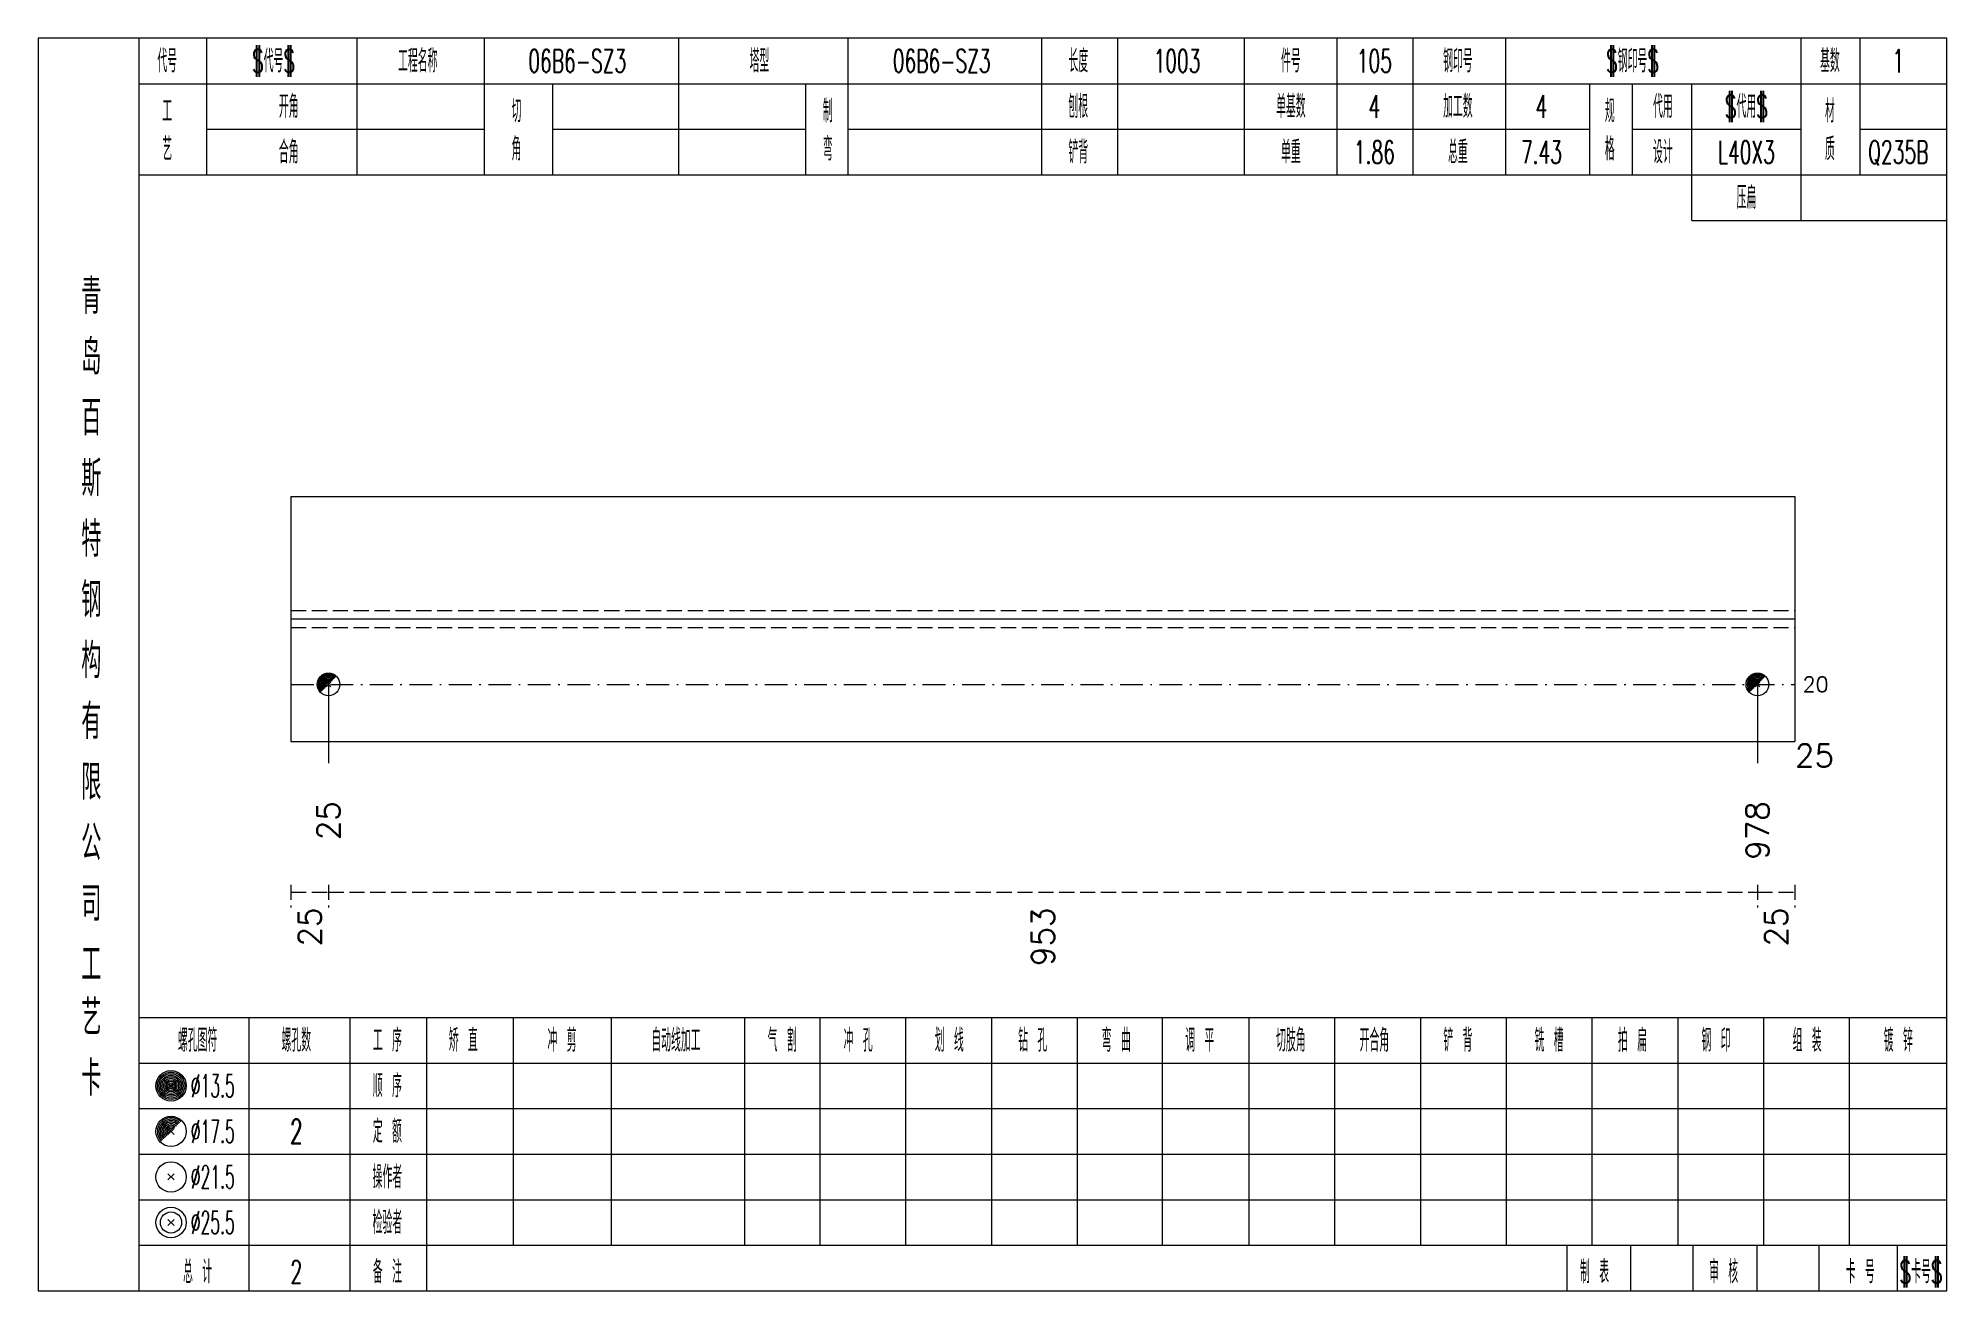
# Model space of a CAD drawing. Extents: x -533 to 8774, y 0 to 7979.
# Drawn here: x 1405.6 to 1657, y 7757.8 to 7922.8 of the extents above; entities that cross this region are included whole.
import ezdxf
from ezdxf.enums import TextEntityAlignment as Align

# ---------------------------------------------------------------- set-up
doc = ezdxf.new("R2010")
doc.units = 0
doc.header["$MEASUREMENT"] = 0
doc.linetypes.add('一点画线', pattern=[5.2, 3, -1, 0.2, -1])
doc.linetypes.add('虚线', pattern=[2.75, 2, -0.75])
doc.layers.get('0').update_dxf_attribs({"linetype": 'CONTINUOUS', "lineweight": 25})
for name, color, linetype, lineweight in [('1', 7, 'CONTINUOUS', 25), ('4', 7, 'CONTINUOUS', 25), ('5', 7, 'CONTINUOUS', 25)]:
    doc.layers.add(name, color=color, linetype=linetype, lineweight=lineweight)
doc.styles.get("Standard").update_dxf_attribs({"font": 'simplex.shx', "width": 0.7, "height": 3, "bigfont": 'gbhzfs.shx'})

msp = doc.modelspace()

# ---------------------------------------------------------------- texts
at = {"color": 7, "linetype": 'Continuous', "lineweight": 13}
msp.add_text('20', height=2, dxfattribs=at).set_placement((1638, 7837.65), align=Align.MIDDLE_LEFT)
at = {"color": 8, "linetype": 'Continuous', "lineweight": 9}
for s, p in [('25', (1441.37, 7808.27)), ('953', (1537.95, 7808.27)), ('25', (1634.53, 7808.27))]:
    msp.add_text(s, height=3, rotation=90, dxfattribs=at).set_placement(p, align=Align.MIDDLE_RIGHT)
at = {"layer": '1', "color": 7, "linetype": 'Continuous', "lineweight": 13}
msp.add_text('25', height=3, dxfattribs=at).set_placement((1637, 7828.27), align=Align.MIDDLE_LEFT)
for s, p in [('25', (1443.84, 7822.27)), ('978', (1632.06, 7822.27))]:
    msp.add_text(s, height=3, rotation=90, dxfattribs=at).set_placement(p, align=Align.MIDDLE_RIGHT)
at = {"layer": '4', "color": 1, "linetype": 'Continuous', "lineweight": 13}
for s, height, width, p in [('$代号$', 3, 0.6, (1436.6, 7919.77)), ('$钢印号$', 3, 0.6, (1615.6, 7919.77)), ('代号', 3, 0.6, (1422.6, 7919.77)), ('工程名称', 3, 0.6, (1455.6, 7919.77)), ('06B6-SZ3', 3, 0.6, (1476.6, 7919.77)), ('塔型', 3, 0.6, (1500.6, 7919.77)), ('06B6-SZ3', 3, 0.6, (1524.6, 7919.77)), ('长度', 3, 0.6, (1542.6, 7919.77)), ('1003', 3, 0.6, (1555.6, 7919.77)), ('件号', 3, 0.6, (1570.6, 7919.77)), ('105', 3, 0.6, (1581.6, 7919.77)), ('钢印号', 3, 0.6, (1592.6, 7919.77)), ('基数', 3, 0.6, (1641.6, 7919.77)), ('1', 3, 0.6, (1650.6, 7919.77)), ('工', 3, 0.6, (1422.6, 7913.17)), ('开角', 3, 0.6, (1438.6, 7913.77)), ('切', 3, 0.6, (1468.6, 7913.17)), ('制', 3, 0.6, (1509.6, 7913.17)), ('刨根', 3, 0.6, (1542.6, 7913.77)), ('单基数', 3, 0.6, (1570.6, 7913.77)), ('4', 3, 0.6, (1581.6, 7913.77)), ('加工数', 3, 0.6, (1592.6, 7913.77)), ('4', 3, 0.6, (1603.6, 7913.77)), ('规', 3, 0.6, (1612.6, 7913.17)), ('代用', 3, 0.6, (1619.6, 7913.77)), ('$代用$', 3, 0.6, (1630.6, 7913.77)), ('材', 3, 0.6, (1641.6, 7913.17)), ('艺', 3, 0.6, (1422.6, 7908.17)), ('合角', 3, 0.6, (1438.6, 7907.77)), ('角', 3, 0.6, (1468.6, 7908.17)), ('弯', 3, 0.6, (1509.6, 7908.17)), ('铲背', 3, 0.6, (1542.6, 7907.77)), ('单重', 3, 0.6, (1570.6, 7907.77)), ('1.86', 3, 0.6, (1581.6, 7907.77)), ('总重', 3, 0.6, (1592.6, 7907.77)), ('7.43', 3, 0.6, (1603.6, 7907.77)), ('格', 3, 0.6, (1612.6, 7908.17)), ('设计', 3, 0.6, (1619.6, 7907.77)), ('L40X3', 3, 0.6, (1630.6, 7907.77)), ('质', 3, 0.6, (1641.6, 7908.17)), ('Q235B', 3, 0.6, (1650.6, 7907.77)), ('压扁', 3, 0.6, (1630.6, 7901.77)), ('青', 4.6, 0.8, (1412.6, 7888.77)), ('岛', 4.6, 0.8, (1412.6, 7880.77)), ('百', 4.6, 0.8, (1412.6, 7872.77)), ('斯', 4.6, 0.8, (1412.6, 7864.77)), ('特', 4.6, 0.8, (1412.6, 7856.77)), ('钢', 4.6, 0.8, (1412.6, 7848.77)), ('构', 4.6, 0.8, (1412.6, 7840.77)), ('有', 4.6, 0.8, (1412.6, 7832.77)), ('限', 4.6, 0.8, (1412.6, 7824.77)), ('公', 4.6, 0.8, (1412.6, 7816.77)), ('司', 4.6, 0.8, (1412.6, 7808.77)), ('工', 4.6, 0.8, (1412.6, 7800.77)), ('艺', 4.6, 0.8, (1412.6, 7793.77)), ('螺孔图符', 3, 0.6, (1426.6, 7790.77)), ('螺孔数', 3, 0.6, (1439.6, 7790.77)), ('工 序', 3, 0.6, (1451.6, 7790.77)), ('矫 直', 3, 0.6, (1461.6, 7790.77)), ('冲 剪', 3, 0.6, (1474.6, 7790.77)), ('自动线加工', 3, 0.6, (1489.6, 7790.77)), ('气 割', 3, 0.6, (1503.6, 7790.77)), ('冲 孔', 3, 0.6, (1513.6, 7790.77)), ('划 线', 3, 0.6, (1525.6, 7790.77)), ('钻 孔', 3, 0.6, (1536.6, 7790.77)), ('弯 曲', 3, 0.6, (1547.6, 7790.77)), ('调 平', 3, 0.6, (1558.6, 7790.77)), ('切肢角', 3, 0.6, (1570.6, 7790.77)), ('开合角', 3, 0.6, (1581.6, 7790.77)), ('铲 背', 3, 0.6, (1592.6, 7790.77)), ('铣 槽', 3, 0.6, (1604.6, 7790.77)), ('拍 扁', 3, 0.6, (1615.6, 7790.77)), ('钢 印', 3, 0.6, (1626.6, 7790.77)), ('组 装', 3, 0.6, (1638.6, 7790.77)), ('镀 锌', 3, 0.6, (1650.6, 7790.77)), ('卡', 4.6, 0.8, (1412.6, 7785.77)), ('%%C13.5', 3, 0.5, (1428.6, 7784.77)), ('顺 序', 3, 0.6, (1451.6, 7784.77)), ('%%C17.5', 3, 0.5, (1428.6, 7778.77)), ('2', 3.2, 0.6, (1439.6, 7778.77)), ('定 额', 3, 0.6, (1451.6, 7778.77)), ('%%C21.5', 3, 0.5, (1428.6, 7772.77)), ('操作者', 3, 0.6, (1451.6, 7772.77)), ('%%C25.5', 3, 0.5, (1428.6, 7766.77)), ('检验者', 3, 0.6, (1451.6, 7766.77)), ('总 计', 3, 0.6, (1426.6, 7760.27)), ('2', 3, 0.6, (1439.6, 7760.27)), ('备 注', 3, 0.6, (1451.6, 7760.27)), ('制 表', 3, 0.6, (1610.6, 7760.27)), ('审 核', 3, 0.6, (1627.6, 7760.27)), ('卡 号', 3, 0.6, (1645.6, 7760.27)), ('$卡号$', 3, 0.6, (1653.6, 7760.27))]:
    msp.add_text(s, height=height, dxfattribs=dict(at, width=width)).set_placement(p, align=Align.MIDDLE_CENTER)

# ---------------------------------------------------------------- blocks, each defined once
blk = doc.blocks.new('孔17.5')
at = {"layer": '5', "color": 7, "linetype": 'Continuous', "lineweight": 0}
for p, q in [((-0.2, -0.2), (0.2, 0.2)), ((-0.2, 0.2), (0.2, -0.2))]:
    blk.add_line(p, q, dxfattribs=at)
at = {"layer": '5', "color": 7, "linetype": 'Continuous', "lineweight": 13}
blk.add_circle((0, 0), 1, dxfattribs=at)
for radius in [0.9, 0.8, 0.7, 0.6, 0.5, 0.4, 0.3, 0.2, 0.1]:
    blk.add_arc((0, 0), radius, 45, 225, dxfattribs=at)

# ---------------------------------------------------------------- linework, layer by layer
at = {"color": 7, "linetype": 'Continuous', "lineweight": 18}
for p, q in [((1438.9, 7862.4), (1438.9, 7830.15)), ((1438.9, 7862.4), (1637, 7862.4)), ((1637, 7862.4), (1637, 7830.15)), ((1438.9, 7846.27), (1637, 7846.27))]:
    msp.add_line(p, q, dxfattribs=at)
at = {"color": 1, "linetype": '虚线', "lineweight": 18}
for p, q in [((1438.9, 7847.4), (1637, 7847.4)), ((1438.9, 7845.15), (1637, 7845.15))]:
    msp.add_line(p, q, dxfattribs=at)
at = {"color": 3, "linetype": '一点画线', "lineweight": 13}
msp.add_line((1438.9, 7837.65), (1637, 7837.65), dxfattribs=at)
at = {"color": 7, "linetype": 'Continuous', "lineweight": 13}
for p, q in [((1443.84, 7837.65), (1443.84, 7827.27)), ((1632.06, 7837.65), (1632.06, 7827.27))]:
    msp.add_line(p, q, dxfattribs=at)
at = {"color": 8, "linetype": '虚线', "lineweight": 9}
for p, q in [((1438.9, 7811.27), (1438.9, 7808.27)), ((1443.84, 7811.27), (1443.84, 7808.27)), ((1443.84, 7811.27), (1443.84, 7808.27)), ((1632.06, 7811.27), (1632.06, 7808.27)), ((1632.06, 7811.27), (1632.06, 7808.27)), ((1637, 7811.27), (1637, 7808.27)), ((1438.9, 7810.27), (1443.84, 7810.27)), ((1443.84, 7810.27), (1632.06, 7810.27)), ((1632.06, 7810.27), (1637, 7810.27))]:
    msp.add_line(p, q, dxfattribs=at)
at = {"layer": '1', "color": 7, "linetype": 'Continuous', "lineweight": 18}
msp.add_line((1438.9, 7830.15), (1637, 7830.15), dxfattribs=at)
at = {"layer": '4', "color": 1, "linetype": 'Continuous', "lineweight": 18}
for p, q in [((1418.9, 7757.77), (1418.9, 7922.77)), ((1427.8, 7904.77), (1427.8, 7922.77)), ((1447.6, 7904.77), (1447.6, 7922.77)), ((1464.4, 7904.77), (1464.4, 7922.77)), ((1490, 7904.77), (1490, 7922.77)), ((1512.3, 7904.77), (1512.3, 7922.77)), ((1537.8, 7904.77), (1537.8, 7922.77)), ((1547.8, 7904.77), (1547.8, 7922.77)), ((1564.5, 7904.77), (1564.5, 7922.77)), ((1576.7, 7904.77), (1576.7, 7922.77)), ((1586.7, 7904.77), (1586.7, 7922.77)), ((1598.9, 7904.77), (1598.9, 7922.77)), ((1637.8, 7898.77), (1637.8, 7922.77)), ((1645.6, 7904.77), (1645.6, 7922.77)), ((1418.9, 7916.77), (1657, 7916.77)), ((1473.4, 7904.77), (1473.4, 7916.77)), ((1506.7, 7904.77), (1506.7, 7916.77)), ((1610, 7904.77), (1610, 7916.77)), ((1615.6, 7904.77), (1615.6, 7916.77)), ((1623.4, 7898.77), (1623.4, 7916.77)), ((1427.8, 7910.77), (1464.4, 7910.77)), ((1473.4, 7910.77), (1506.7, 7910.77)), ((1512.3, 7910.77), (1610, 7910.77)), ((1615.6, 7910.77), (1637.8, 7910.77)), ((1645.6, 7910.77), (1657, 7910.77)), ((1418.9, 7904.77), (1657, 7904.77)), ((1623.4, 7898.77), (1657, 7898.77)), ((1418.9, 7793.77), (1657, 7793.77)), ((1433.4, 7757.77), (1433.4, 7793.77)), ((1446.7, 7757.77), (1446.7, 7793.77)), ((1456.8, 7757.77), (1456.8, 7793.77)), ((1468.2, 7763.77), (1468.2, 7793.77)), ((1481.1, 7763.77), (1481.1, 7793.77)), ((1498.7, 7763.77), (1498.7, 7793.77)), ((1508.6, 7763.77), (1508.6, 7793.77)), ((1519.9, 7763.77), (1519.9, 7793.77)), ((1531.2, 7763.77), (1531.2, 7793.77)), ((1542.5, 7763.77), (1542.5, 7793.77)), ((1553.7, 7763.77), (1553.7, 7793.77)), ((1565.1, 7763.77), (1565.1, 7793.77)), ((1576.4, 7763.77), (1576.4, 7793.77)), ((1587.7, 7763.77), (1587.7, 7793.77)), ((1599, 7763.77), (1599, 7793.77)), ((1610.3, 7763.77), (1610.3, 7793.77)), ((1621.6, 7763.77), (1621.6, 7793.77)), ((1632.9, 7763.77), (1632.9, 7793.77)), ((1644.2, 7763.77), (1644.2, 7793.77)), ((1418.9, 7787.77), (1657, 7787.77)), ((1418.9, 7781.77), (1657, 7781.77)), ((1418.9, 7775.77), (1657, 7775.77)), ((1418.9, 7769.77), (1657, 7769.77)), ((1418.9, 7763.77), (1657, 7763.77)), ((1607, 7757.77), (1607, 7763.77)), ((1615.4, 7757.77), (1615.4, 7763.77)), ((1623.6, 7757.77), (1623.6, 7763.77)), ((1632, 7757.77), (1632, 7763.77)), ((1640.2, 7757.77), (1640.2, 7763.77)), ((1650.5, 7757.77), (1650.5, 7763.77))]:
    msp.add_line(p, q, dxfattribs=at)
at = {"layer": '4', "color": 7, "linetype": 'Continuous', "lineweight": 13}
for p, q in [((1422.9, 7784.57), (1423.3, 7784.97)), ((1423.3, 7784.57), (1422.9, 7784.97)), ((1422.7, 7772.37), (1423.5, 7773.17)), ((1423.5, 7772.37), (1422.7, 7773.17)), ((1422.7, 7766.37), (1423.5, 7767.17)), ((1423.5, 7766.37), (1422.7, 7767.17))]:
    msp.add_line(p, q, dxfattribs=at)
at = {"layer": '4', "color": 7, "linetype": 'Continuous', "lineweight": 0}
for p, q in [((1422.7, 7778.37), (1423.5, 7779.17)), ((1422.7, 7779.17), (1423.5, 7778.37))]:
    msp.add_line(p, q, dxfattribs=at)
at = {"layer": '4', "color": 1, "linetype": 'Continuous', "lineweight": 18}
msp.add_lwpolyline([(1405.6, 7922.77), (1405.6, 7757.77), (1657, 7757.77), (1657, 7922.77)], close=True, dxfattribs=at)
at = {"layer": '4', "color": 7, "linetype": 'Continuous', "lineweight": 13}
for centre, radius in [((1423.1, 7784.77), 2), ((1423.1, 7784.77), 1.8), ((1423.1, 7784.77), 1.6), ((1423.1, 7784.77), 1.4), ((1423.1, 7784.77), 1.2), ((1423.1, 7784.77), 1), ((1423.1, 7784.77), 0.8), ((1423.1, 7784.77), 0.6), ((1423.1, 7784.77), 0.4), ((1423.1, 7784.77), 0.2), ((1423.1, 7778.77), 2), ((1423.1, 7772.77), 2), ((1423.1, 7766.77), 2), ((1423.1, 7766.77), 1.4)]:
    msp.add_circle(centre, radius, dxfattribs=at)
for radius in [1.8, 1.6, 1.4, 1.2, 1, 0.8, 0.6, 0.4, 0.2]:
    msp.add_arc((1423.1, 7778.77), radius, 45, 225, dxfattribs=at)

# ---------------------------------------------------------------- block references
at = {"layer": '1', "color": 7, "linetype": 'Continuous', "lineweight": 13, "xscale": 1.5, "yscale": 1.5, "zscale": 1.5}
for p in [(1443.84, 7837.65), (1632.06, 7837.65)]:
    msp.add_blockref('孔17.5', p, dxfattribs=at)

msp.set_redraw_order([(e.dxf.handle, doc.entitydb.next_handle()) for e in msp.query("TEXT MTEXT ATTDEF DIMENSION ARC_DIMENSION")])  # texts and dimensions are drawn at this point

doc.saveas('drawing.dxf')
